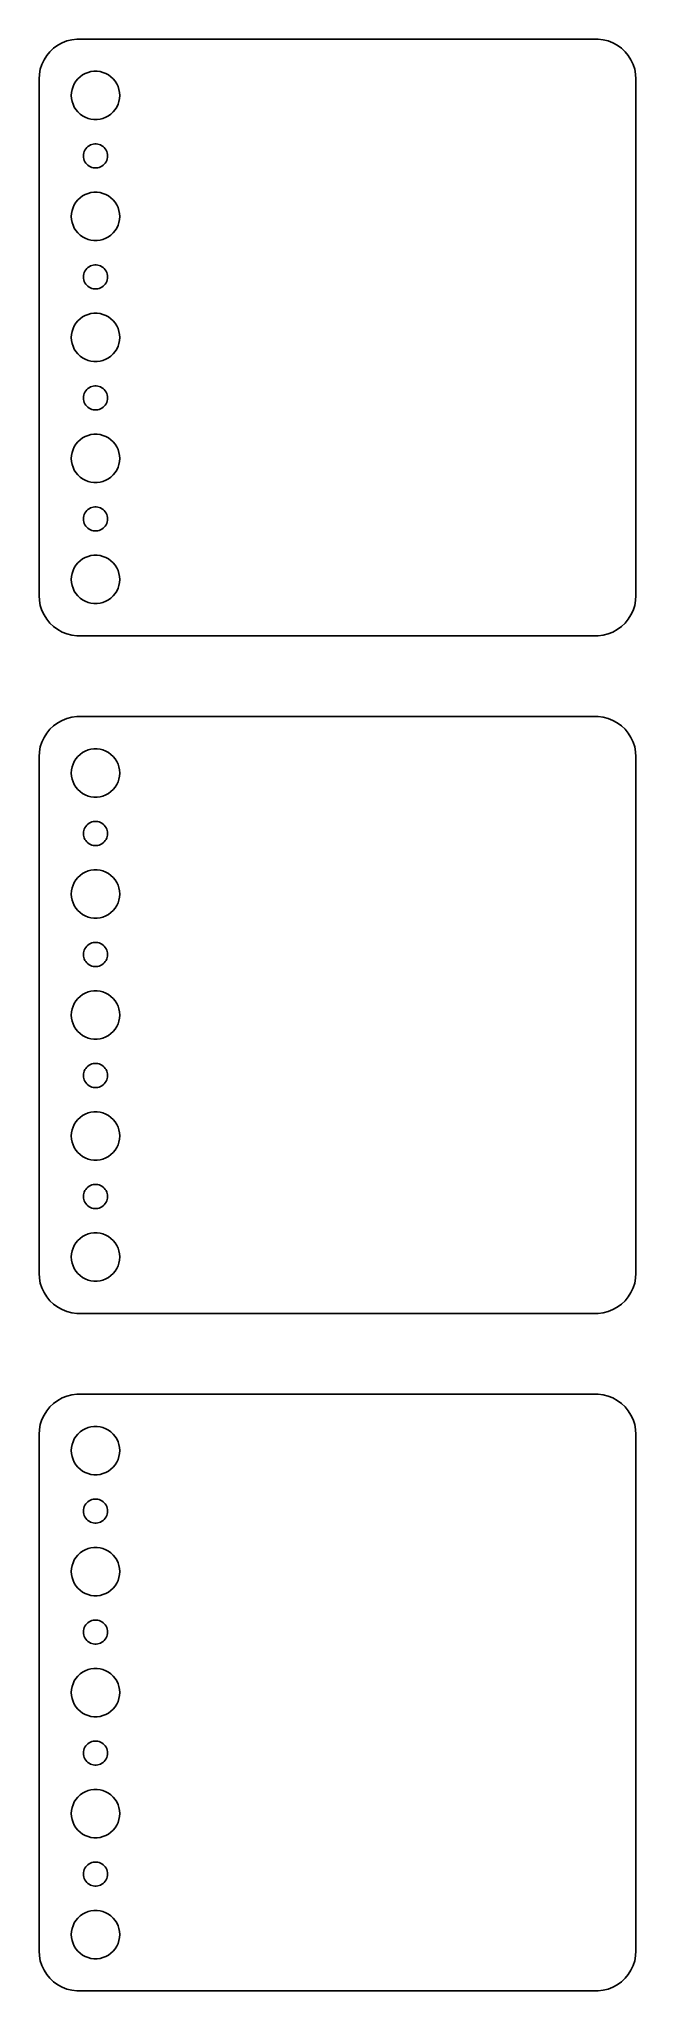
# Model space of a CAD drawing. Header units: metres. Extents: x -37 to 37, y 131 to 373.
import ezdxf

# ---------------------------------------------------------------- set-up
doc = ezdxf.new("R2010")
doc.units = ezdxf.units.M

msp = doc.modelspace()

# ---------------------------------------------------------------- linework, layer by layer
for p, q in [((-33.5451, 372.755), (-34.1289, 372.524)), ((-32.9369, 372.911), (-33.5451, 372.755)), ((-32.3139, 372.99), (-32.9369, 372.911)), ((32.3139, 372.99), (-32.3139, 372.99)), ((32.9369, 372.911), (32.3139, 372.99)), ((33.5451, 372.755), (32.9369, 372.911)), ((34.1289, 372.524), (33.5451, 372.755)), ((-36.3815, 370.409), (-36.6489, 369.841)), ((-36.0451, 370.939), (-36.3815, 370.409)), ((-35.6448, 371.423), (-36.0451, 370.939)), ((-35.1871, 371.853), (-35.6448, 371.423)), ((-34.6791, 372.222), (-35.1871, 371.853)), ((-34.1289, 372.524), (-34.6791, 372.222)), ((34.6791, 372.222), (34.1289, 372.524)), ((35.1871, 371.853), (34.6791, 372.222)), ((35.6448, 371.423), (35.1871, 371.853)), ((36.0451, 370.939), (35.6448, 371.423)), ((36.3815, 370.409), (36.0451, 370.939)), ((36.6489, 369.841), (36.3815, 370.409)), ((-36.9606, 368.627), (-37, 368)), ((-37, 368), (-37, 304)), ((-36.8429, 369.243), (-36.9606, 368.627)), ((-36.6489, 369.841), (-36.8429, 369.243)), ((-32.427, 367.763), (-32.1869, 368.054)), ((-32.1869, 368.054), (-31.9123, 368.312)), ((-31.9123, 368.312), (-31.6075, 368.533)), ((-31.6075, 368.533), (-31.2773, 368.714)), ((-31.2773, 368.714), (-30.927, 368.853)), ((-30.927, 368.853), (-30.5621, 368.947)), ((-30.5621, 368.947), (-30.1884, 368.994)), ((-30.1884, 368.994), (-29.8116, 368.994)), ((-29.8116, 368.994), (-29.4379, 368.947)), ((-29.4379, 368.947), (-29.0729, 368.853)), ((-29.0729, 368.853), (-28.7227, 368.714)), ((-28.7227, 368.714), (-28.3925, 368.533)), ((-28.3925, 368.533), (-28.0877, 368.312)), ((-28.0877, 368.312), (-27.8131, 368.054)), ((-27.8131, 368.054), (-27.5729, 367.763)), ((36.8429, 369.243), (36.6489, 369.841)), ((36.9606, 368.627), (36.8429, 369.243)), ((37, 368), (36.9606, 368.627)), ((37, 304), (37, 368)), ((-33, 366), (-32.9763, 366.376)), ((-32.9763, 365.624), (-33, 366)), ((-32.9763, 366.376), (-32.9057, 366.746)), ((-32.9057, 365.254), (-32.9763, 365.624)), ((-32.9057, 366.746), (-32.7893, 367.104)), ((-32.7893, 367.104), (-32.6289, 367.445)), ((-32.6289, 367.445), (-32.427, 367.763)), ((-27.5729, 367.763), (-27.3711, 367.445)), ((-27.3711, 367.445), (-27.2107, 367.104)), ((-27.2107, 367.104), (-27.0942, 366.746)), ((-27.0942, 366.746), (-27.0237, 366.376)), ((-27.0237, 365.624), (-27.0942, 365.254)), ((-27.0237, 366.376), (-27, 366)), ((-27, 366), (-27.0237, 365.624)), ((-32.7893, 364.896), (-32.9057, 365.254)), ((-32.6289, 364.555), (-32.7893, 364.896)), ((-32.427, 364.237), (-32.6289, 364.555)), ((-32.1869, 363.946), (-32.427, 364.237)), ((-31.9123, 363.688), (-32.1869, 363.946)), ((-31.6075, 363.467), (-31.9123, 363.688)), ((-31.2773, 363.286), (-31.6075, 363.467)), ((-30.927, 363.147), (-31.2773, 363.286)), ((-30.5621, 363.053), (-30.927, 363.147)), ((-30.1884, 363.006), (-30.5621, 363.053)), ((-29.8116, 363.006), (-30.1884, 363.006)), ((-29.4379, 363.053), (-29.8116, 363.006)), ((-29.0729, 363.147), (-29.4379, 363.053)), ((-28.7227, 363.286), (-29.0729, 363.147)), ((-28.3925, 363.467), (-28.7227, 363.286)), ((-28.0877, 363.688), (-28.3925, 363.467)), ((-27.8131, 363.946), (-28.0877, 363.688)), ((-27.5729, 364.237), (-27.8131, 363.946)), ((-27.3711, 364.555), (-27.5729, 364.237)), ((-27.2107, 364.896), (-27.3711, 364.555)), ((-27.0942, 365.254), (-27.2107, 364.896)), ((-31.5, 358.5), (-31.4882, 358.688)), ((-31.4882, 358.312), (-31.5, 358.5)), ((-31.4882, 358.688), (-31.4529, 358.873)), ((-31.4529, 358.127), (-31.4882, 358.312)), ((-31.4529, 358.873), (-31.3947, 359.052)), ((-31.3947, 359.052), (-31.3145, 359.223)), ((-31.3145, 359.223), (-31.2135, 359.382)), ((-31.2135, 359.382), (-31.0934, 359.527)), ((-31.0934, 359.527), (-30.9561, 359.656)), ((-30.9561, 359.656), (-30.8037, 359.766)), ((-30.8037, 359.766), (-30.6387, 359.857)), ((-30.6387, 359.857), (-30.4635, 359.927)), ((-30.4635, 359.927), (-30.2811, 359.973)), ((-30.2811, 359.973), (-30.0942, 359.997)), ((-30.0942, 359.997), (-29.9058, 359.997)), ((-29.9058, 359.997), (-29.7189, 359.973)), ((-29.7189, 359.973), (-29.5365, 359.927)), ((-29.5365, 359.927), (-29.3613, 359.857)), ((-29.3613, 359.857), (-29.1963, 359.766)), ((-29.1963, 359.766), (-29.0439, 359.656)), ((-29.0439, 359.656), (-28.9065, 359.527)), ((-28.9065, 359.527), (-28.7865, 359.382)), ((-28.7865, 359.382), (-28.6855, 359.223)), ((-28.6855, 359.223), (-28.6053, 359.052)), ((-28.6053, 359.052), (-28.5471, 358.873)), ((-28.5471, 358.873), (-28.5118, 358.688)), ((-28.5118, 358.312), (-28.5471, 358.127)), ((-28.5118, 358.688), (-28.5, 358.5)), ((-28.5, 358.5), (-28.5118, 358.312)), ((-31.3947, 357.948), (-31.4529, 358.127)), ((-31.3145, 357.777), (-31.3947, 357.948)), ((-31.2135, 357.618), (-31.3145, 357.777)), ((-31.0934, 357.473), (-31.2135, 357.618)), ((-30.9561, 357.344), (-31.0934, 357.473)), ((-30.8037, 357.234), (-30.9561, 357.344)), ((-30.6387, 357.143), (-30.8037, 357.234)), ((-30.4635, 357.073), (-30.6387, 357.143)), ((-30.2811, 357.027), (-30.4635, 357.073)), ((-30.0942, 357.003), (-30.2811, 357.027)), ((-29.9058, 357.003), (-30.0942, 357.003)), ((-29.7189, 357.027), (-29.9058, 357.003)), ((-29.5365, 357.073), (-29.7189, 357.027)), ((-29.3613, 357.143), (-29.5365, 357.073)), ((-29.1963, 357.234), (-29.3613, 357.143)), ((-29.0439, 357.344), (-29.1963, 357.234)), ((-28.9065, 357.473), (-29.0439, 357.344)), ((-28.7865, 357.618), (-28.9065, 357.473)), ((-28.6855, 357.777), (-28.7865, 357.618)), ((-28.6053, 357.948), (-28.6855, 357.777)), ((-28.5471, 358.127), (-28.6053, 357.948)), ((-32.1869, 353.054), (-31.9123, 353.312)), ((-31.9123, 353.312), (-31.6075, 353.533)), ((-31.6075, 353.533), (-31.2773, 353.714)), ((-31.2773, 353.714), (-30.927, 353.853)), ((-30.927, 353.853), (-30.5621, 353.947)), ((-30.5621, 353.947), (-30.1884, 353.994)), ((-30.1884, 353.994), (-29.8116, 353.994)), ((-29.8116, 353.994), (-29.4379, 353.947)), ((-29.4379, 353.947), (-29.0729, 353.853)), ((-29.0729, 353.853), (-28.7227, 353.714)), ((-28.7227, 353.714), (-28.3925, 353.533)), ((-28.3925, 353.533), (-28.0877, 353.312)), ((-28.0877, 353.312), (-27.8131, 353.054)), ((-33, 351), (-32.9763, 351.376)), ((-32.9763, 350.624), (-33, 351)), ((-32.9763, 351.376), (-32.9057, 351.746)), ((-32.9057, 351.746), (-32.7893, 352.104)), ((-32.7893, 352.104), (-32.6289, 352.445)), ((-32.6289, 352.445), (-32.427, 352.763)), ((-32.427, 352.763), (-32.1869, 353.054)), ((-27.8131, 353.054), (-27.5729, 352.763)), ((-27.5729, 352.763), (-27.3711, 352.445)), ((-27.3711, 352.445), (-27.2107, 352.104)), ((-27.2107, 352.104), (-27.0942, 351.746)), ((-27.0942, 351.746), (-27.0237, 351.376)), ((-27.0237, 351.376), (-27, 351)), ((-27, 351), (-27.0237, 350.624)), ((-32.9057, 350.254), (-32.9763, 350.624)), ((-32.7893, 349.896), (-32.9057, 350.254)), ((-32.6289, 349.555), (-32.7893, 349.896)), ((-32.427, 349.237), (-32.6289, 349.555)), ((-32.1869, 348.946), (-32.427, 349.237)), ((-31.9123, 348.688), (-32.1869, 348.946)), ((-31.6075, 348.467), (-31.9123, 348.688)), ((-31.2773, 348.286), (-31.6075, 348.467)), ((-28.3925, 348.467), (-28.7227, 348.286)), ((-28.0877, 348.688), (-28.3925, 348.467)), ((-27.8131, 348.946), (-28.0877, 348.688)), ((-27.5729, 349.237), (-27.8131, 348.946)), ((-27.3711, 349.555), (-27.5729, 349.237)), ((-27.2107, 349.896), (-27.3711, 349.555)), ((-27.0942, 350.254), (-27.2107, 349.896)), ((-27.0237, 350.624), (-27.0942, 350.254)), ((-30.927, 348.147), (-31.2773, 348.286)), ((-30.5621, 348.053), (-30.927, 348.147)), ((-30.1884, 348.006), (-30.5621, 348.053)), ((-29.8116, 348.006), (-30.1884, 348.006)), ((-29.4379, 348.053), (-29.8116, 348.006)), ((-29.0729, 348.147), (-29.4379, 348.053)), ((-28.7227, 348.286), (-29.0729, 348.147)), ((-31.5, 343.5), (-31.4882, 343.688)), ((-31.4882, 343.688), (-31.4529, 343.873)), ((-31.4529, 343.873), (-31.3947, 344.052)), ((-31.3947, 344.052), (-31.3145, 344.223)), ((-31.3145, 344.223), (-31.2135, 344.382)), ((-31.2135, 344.382), (-31.0934, 344.527)), ((-31.0934, 344.527), (-30.9561, 344.656)), ((-30.9561, 344.656), (-30.8037, 344.766)), ((-30.8037, 344.766), (-30.6387, 344.857)), ((-30.6387, 344.857), (-30.4635, 344.927)), ((-30.4635, 344.927), (-30.2811, 344.973)), ((-30.2811, 344.973), (-30.0942, 344.997)), ((-30.0942, 344.997), (-29.9058, 344.997)), ((-29.9058, 344.997), (-29.7189, 344.973)), ((-29.7189, 344.973), (-29.5365, 344.927)), ((-29.5365, 344.927), (-29.3613, 344.857)), ((-29.3613, 344.857), (-29.1963, 344.766)), ((-29.1963, 344.766), (-29.0439, 344.656)), ((-29.0439, 344.656), (-28.9065, 344.527)), ((-28.9065, 344.527), (-28.7865, 344.382)), ((-28.7865, 344.382), (-28.6855, 344.223)), ((-28.6855, 344.223), (-28.6053, 344.052)), ((-28.6053, 344.052), (-28.5471, 343.873)), ((-28.5471, 343.873), (-28.5118, 343.688)), ((-28.5118, 343.688), (-28.5, 343.5)), ((-31.4882, 343.312), (-31.5, 343.5)), ((-31.4529, 343.127), (-31.4882, 343.312)), ((-31.3947, 342.948), (-31.4529, 343.127)), ((-31.3145, 342.777), (-31.3947, 342.948)), ((-31.2135, 342.618), (-31.3145, 342.777)), ((-31.0934, 342.473), (-31.2135, 342.618)), ((-30.9561, 342.344), (-31.0934, 342.473)), ((-30.8037, 342.234), (-30.9561, 342.344)), ((-30.6387, 342.143), (-30.8037, 342.234)), ((-30.4635, 342.073), (-30.6387, 342.143)), ((-30.2811, 342.027), (-30.4635, 342.073)), ((-30.0942, 342.003), (-30.2811, 342.027)), ((-29.9058, 342.003), (-30.0942, 342.003)), ((-29.7189, 342.027), (-29.9058, 342.003)), ((-29.5365, 342.073), (-29.7189, 342.027)), ((-29.3613, 342.143), (-29.5365, 342.073)), ((-29.1963, 342.234), (-29.3613, 342.143)), ((-29.0439, 342.344), (-29.1963, 342.234)), ((-28.9065, 342.473), (-29.0439, 342.344)), ((-28.7865, 342.618), (-28.9065, 342.473)), ((-28.6855, 342.777), (-28.7865, 342.618)), ((-28.6053, 342.948), (-28.6855, 342.777)), ((-28.5471, 343.127), (-28.6053, 342.948)), ((-28.5118, 343.312), (-28.5471, 343.127)), ((-28.5, 343.5), (-28.5118, 343.312)), ((-31.2773, 338.714), (-30.927, 338.853)), ((-30.927, 338.853), (-30.5621, 338.947)), ((-30.5621, 338.947), (-30.1884, 338.994)), ((-30.1884, 338.994), (-29.8116, 338.994)), ((-29.8116, 338.994), (-29.4379, 338.947)), ((-29.4379, 338.947), (-29.0729, 338.853)), ((-29.0729, 338.853), (-28.7227, 338.714)), ((-33, 336), (-32.9763, 336.376)), ((-32.9763, 336.376), (-32.9057, 336.746)), ((-32.9057, 336.746), (-32.7893, 337.104)), ((-32.7893, 337.104), (-32.6289, 337.445)), ((-32.6289, 337.445), (-32.427, 337.763)), ((-32.427, 337.763), (-32.1869, 338.054)), ((-32.1869, 338.054), (-31.9123, 338.312)), ((-31.9123, 338.312), (-31.6075, 338.533)), ((-31.6075, 338.533), (-31.2773, 338.714)), ((-28.7227, 338.714), (-28.3925, 338.533)), ((-28.3925, 338.533), (-28.0877, 338.312)), ((-28.0877, 338.312), (-27.8131, 338.054)), ((-27.8131, 338.054), (-27.5729, 337.763)), ((-27.5729, 337.763), (-27.3711, 337.445)), ((-27.3711, 337.445), (-27.2107, 337.104)), ((-27.2107, 337.104), (-27.0942, 336.746)), ((-27.0942, 336.746), (-27.0237, 336.376)), ((-27.0237, 336.376), (-27, 336)), ((-32.9763, 335.624), (-33, 336)), ((-32.9057, 335.254), (-32.9763, 335.624)), ((-32.7893, 334.896), (-32.9057, 335.254)), ((-32.6289, 334.555), (-32.7893, 334.896)), ((-32.427, 334.237), (-32.6289, 334.555)), ((-32.1869, 333.946), (-32.427, 334.237)), ((-31.9123, 333.688), (-32.1869, 333.946)), ((-27.8131, 333.946), (-28.0877, 333.688)), ((-27.5729, 334.237), (-27.8131, 333.946)), ((-27.3711, 334.555), (-27.5729, 334.237)), ((-27.2107, 334.896), (-27.3711, 334.555)), ((-27.0942, 335.254), (-27.2107, 334.896)), ((-27.0237, 335.624), (-27.0942, 335.254)), ((-27, 336), (-27.0237, 335.624)), ((-31.6075, 333.467), (-31.9123, 333.688)), ((-31.2773, 333.286), (-31.6075, 333.467)), ((-30.927, 333.147), (-31.2773, 333.286)), ((-30.5621, 333.053), (-30.927, 333.147)), ((-30.1884, 333.006), (-30.5621, 333.053)), ((-29.8116, 333.006), (-30.1884, 333.006)), ((-29.4379, 333.053), (-29.8116, 333.006)), ((-29.0729, 333.147), (-29.4379, 333.053)), ((-28.7227, 333.286), (-29.0729, 333.147)), ((-28.3925, 333.467), (-28.7227, 333.286)), ((-28.0877, 333.688), (-28.3925, 333.467)), ((-31.3947, 329.052), (-31.3145, 329.223)), ((-31.3145, 329.223), (-31.2135, 329.382)), ((-31.2135, 329.382), (-31.0934, 329.527)), ((-31.0934, 329.527), (-30.9561, 329.656)), ((-30.9561, 329.656), (-30.8037, 329.766)), ((-30.8037, 329.766), (-30.6387, 329.857)), ((-30.6387, 329.857), (-30.4635, 329.927)), ((-30.4635, 329.927), (-30.2811, 329.973)), ((-30.2811, 329.973), (-30.0942, 329.997)), ((-30.0942, 329.997), (-29.9058, 329.997)), ((-29.9058, 329.997), (-29.7189, 329.973)), ((-29.7189, 329.973), (-29.5365, 329.927)), ((-29.5365, 329.927), (-29.3613, 329.857)), ((-29.3613, 329.857), (-29.1963, 329.766)), ((-29.1963, 329.766), (-29.0439, 329.656)), ((-29.0439, 329.656), (-28.9065, 329.527)), ((-28.9065, 329.527), (-28.7865, 329.382)), ((-28.7865, 329.382), (-28.6855, 329.223)), ((-28.6855, 329.223), (-28.6053, 329.052)), ((-31.5, 328.5), (-31.4882, 328.688)), ((-31.4882, 328.312), (-31.5, 328.5)), ((-31.4882, 328.688), (-31.4529, 328.873)), ((-31.4529, 328.127), (-31.4882, 328.312)), ((-31.4529, 328.873), (-31.3947, 329.052)), ((-31.3947, 327.948), (-31.4529, 328.127)), ((-31.3145, 327.777), (-31.3947, 327.948)), ((-31.2135, 327.618), (-31.3145, 327.777)), ((-31.0934, 327.473), (-31.2135, 327.618)), ((-30.9561, 327.344), (-31.0934, 327.473)), ((-30.8037, 327.234), (-30.9561, 327.344)), ((-30.6387, 327.143), (-30.8037, 327.234)), ((-30.4635, 327.073), (-30.6387, 327.143)), ((-30.2811, 327.027), (-30.4635, 327.073)), ((-30.0942, 327.003), (-30.2811, 327.027)), ((-29.9058, 327.003), (-30.0942, 327.003)), ((-29.7189, 327.027), (-29.9058, 327.003)), ((-29.5365, 327.073), (-29.7189, 327.027)), ((-29.3613, 327.143), (-29.5365, 327.073)), ((-29.1963, 327.234), (-29.3613, 327.143)), ((-29.0439, 327.344), (-29.1963, 327.234)), ((-28.9065, 327.473), (-29.0439, 327.344)), ((-28.7865, 327.618), (-28.9065, 327.473)), ((-28.6855, 327.777), (-28.7865, 327.618)), ((-28.6053, 327.948), (-28.6855, 327.777)), ((-28.6053, 329.052), (-28.5471, 328.873)), ((-28.5471, 328.127), (-28.6053, 327.948)), ((-28.5471, 328.873), (-28.5118, 328.688)), ((-28.5118, 328.312), (-28.5471, 328.127)), ((-28.5118, 328.688), (-28.5, 328.5)), ((-28.5, 328.5), (-28.5118, 328.312)), ((-32.9057, 321.746), (-32.7893, 322.104)), ((-32.7893, 322.104), (-32.6289, 322.445)), ((-32.6289, 322.445), (-32.427, 322.763)), ((-32.427, 322.763), (-32.1869, 323.054)), ((-32.1869, 323.054), (-31.9123, 323.312)), ((-31.9123, 323.312), (-31.6075, 323.533)), ((-31.6075, 323.533), (-31.2773, 323.714)), ((-31.2773, 323.714), (-30.927, 323.853)), ((-30.927, 323.853), (-30.5621, 323.947)), ((-30.5621, 323.947), (-30.1884, 323.994)), ((-30.1884, 323.994), (-29.8116, 323.994)), ((-29.8116, 323.994), (-29.4379, 323.947)), ((-29.4379, 323.947), (-29.0729, 323.853)), ((-29.0729, 323.853), (-28.7227, 323.714)), ((-28.7227, 323.714), (-28.3925, 323.533)), ((-28.3925, 323.533), (-28.0877, 323.312)), ((-28.0877, 323.312), (-27.8131, 323.054)), ((-27.8131, 323.054), (-27.5729, 322.763)), ((-27.5729, 322.763), (-27.3711, 322.445)), ((-27.3711, 322.445), (-27.2107, 322.104)), ((-27.2107, 322.104), (-27.0942, 321.746)), ((-33, 321), (-32.9763, 321.376)), ((-32.9763, 320.624), (-33, 321)), ((-32.9763, 321.376), (-32.9057, 321.746)), ((-32.9057, 320.254), (-32.9763, 320.624)), ((-32.7893, 319.896), (-32.9057, 320.254)), ((-32.6289, 319.555), (-32.7893, 319.896)), ((-32.427, 319.237), (-32.6289, 319.555)), ((-27.3711, 319.555), (-27.5729, 319.237)), ((-27.2107, 319.896), (-27.3711, 319.555)), ((-27.0942, 320.254), (-27.2107, 319.896)), ((-27.0942, 321.746), (-27.0237, 321.376)), ((-27.0237, 320.624), (-27.0942, 320.254)), ((-27.0237, 321.376), (-27, 321)), ((-27, 321), (-27.0237, 320.624)), ((-32.1869, 318.946), (-32.427, 319.237)), ((-31.9123, 318.688), (-32.1869, 318.946)), ((-31.6075, 318.467), (-31.9123, 318.688)), ((-31.2773, 318.286), (-31.6075, 318.467)), ((-30.927, 318.147), (-31.2773, 318.286)), ((-30.5621, 318.053), (-30.927, 318.147)), ((-30.1884, 318.006), (-30.5621, 318.053)), ((-29.8116, 318.006), (-30.1884, 318.006)), ((-29.4379, 318.053), (-29.8116, 318.006)), ((-29.0729, 318.147), (-29.4379, 318.053)), ((-28.7227, 318.286), (-29.0729, 318.147)), ((-28.3925, 318.467), (-28.7227, 318.286)), ((-28.0877, 318.688), (-28.3925, 318.467)), ((-27.8131, 318.946), (-28.0877, 318.688)), ((-27.5729, 319.237), (-27.8131, 318.946)), ((-31.0934, 314.527), (-30.9561, 314.656)), ((-30.9561, 314.656), (-30.8037, 314.766)), ((-30.8037, 314.766), (-30.6387, 314.857)), ((-30.6387, 314.857), (-30.4635, 314.927)), ((-30.4635, 314.927), (-30.2811, 314.973)), ((-30.2811, 314.973), (-30.0942, 314.997)), ((-30.0942, 314.997), (-29.9058, 314.997)), ((-29.9058, 314.997), (-29.7189, 314.973)), ((-29.7189, 314.973), (-29.5365, 314.927)), ((-29.5365, 314.927), (-29.3613, 314.857)), ((-29.3613, 314.857), (-29.1963, 314.766)), ((-29.1963, 314.766), (-29.0439, 314.656)), ((-29.0439, 314.656), (-28.9065, 314.527)), ((-31.5, 313.5), (-31.4882, 313.688)), ((-31.4882, 313.312), (-31.5, 313.5)), ((-31.4882, 313.688), (-31.4529, 313.873)), ((-31.4529, 313.127), (-31.4882, 313.312)), ((-31.4529, 313.873), (-31.3947, 314.052)), ((-31.3947, 312.948), (-31.4529, 313.127)), ((-31.3947, 314.052), (-31.3145, 314.223)), ((-31.3145, 312.777), (-31.3947, 312.948)), ((-31.3145, 314.223), (-31.2135, 314.382)), ((-31.2135, 312.618), (-31.3145, 312.777)), ((-31.2135, 314.382), (-31.0934, 314.527)), ((-31.0934, 312.473), (-31.2135, 312.618)), ((-30.9561, 312.344), (-31.0934, 312.473)), ((-30.8037, 312.234), (-30.9561, 312.344)), ((-30.6387, 312.143), (-30.8037, 312.234)), ((-29.1963, 312.234), (-29.3613, 312.143)), ((-29.0439, 312.344), (-29.1963, 312.234)), ((-28.9065, 312.473), (-29.0439, 312.344)), ((-28.9065, 314.527), (-28.7865, 314.382)), ((-28.7865, 312.618), (-28.9065, 312.473)), ((-28.7865, 314.382), (-28.6855, 314.223)), ((-28.6855, 312.777), (-28.7865, 312.618)), ((-28.6855, 314.223), (-28.6053, 314.052)), ((-28.6053, 312.948), (-28.6855, 312.777)), ((-28.6053, 314.052), (-28.5471, 313.873)), ((-28.5471, 313.127), (-28.6053, 312.948)), ((-28.5471, 313.873), (-28.5118, 313.688)), ((-28.5118, 313.312), (-28.5471, 313.127)), ((-28.5118, 313.688), (-28.5, 313.5)), ((-28.5, 313.5), (-28.5118, 313.312)), ((-30.4635, 312.073), (-30.6387, 312.143)), ((-30.2811, 312.027), (-30.4635, 312.073)), ((-30.0942, 312.003), (-30.2811, 312.027)), ((-29.9058, 312.003), (-30.0942, 312.003)), ((-29.7189, 312.027), (-29.9058, 312.003)), ((-29.5365, 312.073), (-29.7189, 312.027)), ((-29.3613, 312.143), (-29.5365, 312.073)), ((-32.7893, 307.104), (-32.6289, 307.445)), ((-32.6289, 307.445), (-32.427, 307.763)), ((-32.427, 307.763), (-32.1869, 308.054)), ((-32.1869, 308.054), (-31.9123, 308.312)), ((-31.9123, 308.312), (-31.6075, 308.533)), ((-31.6075, 308.533), (-31.2773, 308.714)), ((-31.2773, 308.714), (-30.927, 308.853)), ((-30.927, 308.853), (-30.5621, 308.947)), ((-30.5621, 308.947), (-30.1884, 308.994)), ((-30.1884, 308.994), (-29.8116, 308.994)), ((-29.8116, 308.994), (-29.4379, 308.947)), ((-29.4379, 308.947), (-29.0729, 308.853)), ((-29.0729, 308.853), (-28.7227, 308.714)), ((-28.7227, 308.714), (-28.3925, 308.533)), ((-28.3925, 308.533), (-28.0877, 308.312)), ((-28.0877, 308.312), (-27.8131, 308.054)), ((-27.8131, 308.054), (-27.5729, 307.763)), ((-27.5729, 307.763), (-27.3711, 307.445)), ((-27.3711, 307.445), (-27.2107, 307.104)), ((-33, 306), (-32.9763, 306.376)), ((-32.9763, 305.624), (-33, 306)), ((-32.9763, 306.376), (-32.9057, 306.746)), ((-32.9057, 305.254), (-32.9763, 305.624)), ((-32.9057, 306.746), (-32.7893, 307.104)), ((-32.7893, 304.896), (-32.9057, 305.254)), ((-32.6289, 304.555), (-32.7893, 304.896)), ((-27.2107, 304.896), (-27.3711, 304.555)), ((-27.2107, 307.104), (-27.0942, 306.746)), ((-27.0942, 305.254), (-27.2107, 304.896)), ((-27.0942, 306.746), (-27.0237, 306.376)), ((-27.0237, 305.624), (-27.0942, 305.254)), ((-27.0237, 306.376), (-27, 306)), ((-27, 306), (-27.0237, 305.624)), ((-37, 304), (-36.9606, 303.373)), ((-36.9606, 303.373), (-36.8429, 302.757)), ((-36.8429, 302.757), (-36.6489, 302.159)), ((-32.427, 304.237), (-32.6289, 304.555)), ((-32.1869, 303.946), (-32.427, 304.237)), ((-31.9123, 303.688), (-32.1869, 303.946)), ((-31.6075, 303.467), (-31.9123, 303.688)), ((-31.2773, 303.286), (-31.6075, 303.467)), ((-30.927, 303.147), (-31.2773, 303.286)), ((-30.5621, 303.053), (-30.927, 303.147)), ((-30.1884, 303.006), (-30.5621, 303.053)), ((-29.8116, 303.006), (-30.1884, 303.006)), ((-29.4379, 303.053), (-29.8116, 303.006)), ((-29.0729, 303.147), (-29.4379, 303.053)), ((-28.7227, 303.286), (-29.0729, 303.147)), ((-28.3925, 303.467), (-28.7227, 303.286)), ((-28.0877, 303.688), (-28.3925, 303.467)), ((-27.8131, 303.946), (-28.0877, 303.688)), ((-27.5729, 304.237), (-27.8131, 303.946)), ((-27.3711, 304.555), (-27.5729, 304.237)), ((36.6489, 302.159), (36.8429, 302.757)), ((36.8429, 302.757), (36.9606, 303.373)), ((36.9606, 303.373), (37, 304)), ((-36.6489, 302.159), (-36.3815, 301.591)), ((-36.3815, 301.591), (-36.0451, 301.061)), ((-36.0451, 301.061), (-35.6448, 300.577)), ((-35.6448, 300.577), (-35.1871, 300.147)), ((-35.1871, 300.147), (-34.6791, 299.778)), ((34.6791, 299.778), (35.1871, 300.147)), ((35.1871, 300.147), (35.6448, 300.577)), ((35.6448, 300.577), (36.0451, 301.061)), ((36.0451, 301.061), (36.3815, 301.591)), ((36.3815, 301.591), (36.6489, 302.159)), ((-34.6791, 299.778), (-34.1289, 299.476)), ((-34.1289, 299.476), (-33.5451, 299.245)), ((-33.5451, 299.245), (-32.9369, 299.089)), ((-32.9369, 299.089), (-32.3139, 299.01)), ((-32.3139, 299.01), (32.3139, 299.01)), ((32.3139, 299.01), (32.9369, 299.089)), ((32.9369, 299.089), (33.5451, 299.245)), ((33.5451, 299.245), (34.1289, 299.476)), ((34.1289, 299.476), (34.6791, 299.778)), ((-34.6791, 288.222), (-35.1871, 287.853)), ((-34.1289, 288.524), (-34.6791, 288.222)), ((-33.5451, 288.755), (-34.1289, 288.524)), ((-32.9369, 288.911), (-33.5451, 288.755)), ((-32.3139, 288.99), (-32.9369, 288.911)), ((32.3139, 288.99), (-32.3139, 288.99)), ((32.9369, 288.911), (32.3139, 288.99)), ((33.5451, 288.755), (32.9369, 288.911)), ((34.1289, 288.524), (33.5451, 288.755)), ((34.6791, 288.222), (34.1289, 288.524)), ((35.1871, 287.853), (34.6791, 288.222)), ((-36.6489, 285.841), (-36.8429, 285.243)), ((-36.3815, 286.409), (-36.6489, 285.841)), ((-36.0451, 286.939), (-36.3815, 286.409)), ((-35.6448, 287.423), (-36.0451, 286.939)), ((-35.1871, 287.853), (-35.6448, 287.423)), ((35.6448, 287.423), (35.1871, 287.853)), ((36.0451, 286.939), (35.6448, 287.423)), ((36.3815, 286.409), (36.0451, 286.939)), ((36.6489, 285.841), (36.3815, 286.409)), ((36.8429, 285.243), (36.6489, 285.841)), ((-36.9606, 284.627), (-37, 284)), ((-37, 284), (-37, 220)), ((-36.8429, 285.243), (-36.9606, 284.627)), ((-32.7893, 283.104), (-32.6289, 283.445)), ((-32.6289, 283.445), (-32.427, 283.763)), ((-32.427, 283.763), (-32.1869, 284.054)), ((-32.1869, 284.054), (-31.9123, 284.312)), ((-31.9123, 284.312), (-31.6075, 284.533)), ((-31.6075, 284.533), (-31.2773, 284.714)), ((-31.2773, 284.714), (-30.927, 284.853)), ((-30.927, 284.853), (-30.5621, 284.947)), ((-30.5621, 284.947), (-30.1884, 284.994)), ((-30.1884, 284.994), (-29.8116, 284.994)), ((-29.8116, 284.994), (-29.4379, 284.947)), ((-29.4379, 284.947), (-29.0729, 284.853)), ((-29.0729, 284.853), (-28.7227, 284.714)), ((-28.7227, 284.714), (-28.3925, 284.533)), ((-28.3925, 284.533), (-28.0877, 284.312)), ((-28.0877, 284.312), (-27.8131, 284.054)), ((-27.8131, 284.054), (-27.5729, 283.763)), ((-27.5729, 283.763), (-27.3711, 283.445)), ((-27.3711, 283.445), (-27.2107, 283.104)), ((36.9606, 284.627), (36.8429, 285.243)), ((37, 284), (36.9606, 284.627)), ((37, 220), (37, 284)), ((-33, 282), (-32.9763, 282.376)), ((-32.9763, 281.624), (-33, 282)), ((-32.9763, 282.376), (-32.9057, 282.746)), ((-32.9057, 281.254), (-32.9763, 281.624)), ((-32.9057, 282.746), (-32.7893, 283.104)), ((-32.7893, 280.896), (-32.9057, 281.254)), ((-32.6289, 280.555), (-32.7893, 280.896)), ((-27.2107, 280.896), (-27.3711, 280.555)), ((-27.2107, 283.104), (-27.0942, 282.746)), ((-27.0942, 281.254), (-27.2107, 280.896)), ((-27.0942, 282.746), (-27.0237, 282.376)), ((-27.0237, 281.624), (-27.0942, 281.254)), ((-27.0237, 282.376), (-27, 282)), ((-27, 282), (-27.0237, 281.624)), ((-32.427, 280.237), (-32.6289, 280.555)), ((-32.1869, 279.946), (-32.427, 280.237)), ((-31.9123, 279.688), (-32.1869, 279.946)), ((-31.6075, 279.467), (-31.9123, 279.688)), ((-31.2773, 279.286), (-31.6075, 279.467)), ((-30.927, 279.147), (-31.2773, 279.286)), ((-30.5621, 279.053), (-30.927, 279.147)), ((-30.1884, 279.006), (-30.5621, 279.053)), ((-29.8116, 279.006), (-30.1884, 279.006)), ((-29.4379, 279.053), (-29.8116, 279.006)), ((-29.0729, 279.147), (-29.4379, 279.053)), ((-28.7227, 279.286), (-29.0729, 279.147)), ((-28.3925, 279.467), (-28.7227, 279.286)), ((-28.0877, 279.688), (-28.3925, 279.467)), ((-27.8131, 279.946), (-28.0877, 279.688)), ((-27.5729, 280.237), (-27.8131, 279.946)), ((-27.3711, 280.555), (-27.5729, 280.237)), ((-30.6387, 275.857), (-30.4635, 275.927)), ((-30.4635, 275.927), (-30.2811, 275.973)), ((-30.2811, 275.973), (-30.0942, 275.997)), ((-30.0942, 275.997), (-29.9058, 275.997)), ((-29.9058, 275.997), (-29.7189, 275.973)), ((-29.7189, 275.973), (-29.5365, 275.927)), ((-29.5365, 275.927), (-29.3613, 275.857)), ((-31.5, 274.5), (-31.4882, 274.688)), ((-31.4882, 274.312), (-31.5, 274.5)), ((-31.4882, 274.688), (-31.4529, 274.873)), ((-31.4529, 274.127), (-31.4882, 274.312)), ((-31.4529, 274.873), (-31.3947, 275.052)), ((-31.3947, 273.948), (-31.4529, 274.127)), ((-31.3947, 275.052), (-31.3145, 275.223)), ((-31.3145, 273.777), (-31.3947, 273.948)), ((-31.3145, 275.223), (-31.2135, 275.382)), ((-31.2135, 273.618), (-31.3145, 273.777)), ((-31.2135, 275.382), (-31.0934, 275.527)), ((-31.0934, 273.473), (-31.2135, 273.618)), ((-31.0934, 275.527), (-30.9561, 275.656)), ((-30.9561, 273.344), (-31.0934, 273.473)), ((-30.9561, 275.656), (-30.8037, 275.766)), ((-30.8037, 275.766), (-30.6387, 275.857)), ((-29.3613, 275.857), (-29.1963, 275.766)), ((-29.1963, 275.766), (-29.0439, 275.656)), ((-29.0439, 275.656), (-28.9065, 275.527)), ((-28.9065, 273.473), (-29.0439, 273.344)), ((-28.9065, 275.527), (-28.7865, 275.382)), ((-28.7865, 273.618), (-28.9065, 273.473)), ((-28.7865, 275.382), (-28.6855, 275.223)), ((-28.6855, 273.777), (-28.7865, 273.618)), ((-28.6855, 275.223), (-28.6053, 275.052)), ((-28.6053, 273.948), (-28.6855, 273.777)), ((-28.6053, 275.052), (-28.5471, 274.873)), ((-28.5471, 274.127), (-28.6053, 273.948)), ((-28.5471, 274.873), (-28.5118, 274.688)), ((-28.5118, 274.312), (-28.5471, 274.127)), ((-28.5118, 274.688), (-28.5, 274.5)), ((-28.5, 274.5), (-28.5118, 274.312)), ((-30.8037, 273.234), (-30.9561, 273.344)), ((-30.6387, 273.143), (-30.8037, 273.234)), ((-30.4635, 273.073), (-30.6387, 273.143)), ((-30.2811, 273.027), (-30.4635, 273.073)), ((-30.0942, 273.003), (-30.2811, 273.027)), ((-29.9058, 273.003), (-30.0942, 273.003)), ((-29.7189, 273.027), (-29.9058, 273.003)), ((-29.5365, 273.073), (-29.7189, 273.027)), ((-29.3613, 273.143), (-29.5365, 273.073)), ((-29.1963, 273.234), (-29.3613, 273.143)), ((-29.0439, 273.344), (-29.1963, 273.234)), ((-32.6289, 268.445), (-32.427, 268.763)), ((-32.427, 268.763), (-32.1869, 269.054)), ((-32.1869, 269.054), (-31.9123, 269.312)), ((-31.9123, 269.312), (-31.6075, 269.533)), ((-31.6075, 269.533), (-31.2773, 269.714)), ((-31.2773, 269.714), (-30.927, 269.853)), ((-30.927, 269.853), (-30.5621, 269.947)), ((-30.5621, 269.947), (-30.1884, 269.994)), ((-30.1884, 269.994), (-29.8116, 269.994)), ((-29.8116, 269.994), (-29.4379, 269.947)), ((-29.4379, 269.947), (-29.0729, 269.853)), ((-29.0729, 269.853), (-28.7227, 269.714)), ((-28.7227, 269.714), (-28.3925, 269.533)), ((-28.3925, 269.533), (-28.0877, 269.312)), ((-28.0877, 269.312), (-27.8131, 269.054)), ((-27.8131, 269.054), (-27.5729, 268.763)), ((-27.5729, 268.763), (-27.3711, 268.445)), ((-33, 267), (-32.9763, 267.376)), ((-32.9763, 266.624), (-33, 267)), ((-32.9763, 267.376), (-32.9057, 267.746)), ((-32.9057, 266.254), (-32.9763, 266.624)), ((-32.9057, 267.746), (-32.7893, 268.104)), ((-32.7893, 265.896), (-32.9057, 266.254)), ((-32.7893, 268.104), (-32.6289, 268.445)), ((-27.3711, 268.445), (-27.2107, 268.104)), ((-27.2107, 268.104), (-27.0942, 267.746)), ((-27.0942, 266.254), (-27.2107, 265.896)), ((-27.0942, 267.746), (-27.0237, 267.376)), ((-27.0237, 266.624), (-27.0942, 266.254)), ((-27.0237, 267.376), (-27, 267)), ((-27, 267), (-27.0237, 266.624)), ((-32.6289, 265.555), (-32.7893, 265.896)), ((-32.427, 265.237), (-32.6289, 265.555)), ((-32.1869, 264.946), (-32.427, 265.237)), ((-31.9123, 264.688), (-32.1869, 264.946)), ((-31.6075, 264.467), (-31.9123, 264.688)), ((-31.2773, 264.286), (-31.6075, 264.467)), ((-30.927, 264.147), (-31.2773, 264.286)), ((-30.5621, 264.053), (-30.927, 264.147)), ((-30.1884, 264.006), (-30.5621, 264.053)), ((-29.8116, 264.006), (-30.1884, 264.006)), ((-29.4379, 264.053), (-29.8116, 264.006)), ((-29.0729, 264.147), (-29.4379, 264.053)), ((-28.7227, 264.286), (-29.0729, 264.147)), ((-28.3925, 264.467), (-28.7227, 264.286)), ((-28.0877, 264.688), (-28.3925, 264.467)), ((-27.8131, 264.946), (-28.0877, 264.688)), ((-27.5729, 265.237), (-27.8131, 264.946)), ((-27.3711, 265.555), (-27.5729, 265.237)), ((-27.2107, 265.896), (-27.3711, 265.555)), ((-31.5, 259.5), (-31.4882, 259.688)), ((-31.4882, 259.312), (-31.5, 259.5)), ((-31.4882, 259.688), (-31.4529, 259.873)), ((-31.4529, 259.127), (-31.4882, 259.312)), ((-31.4529, 259.873), (-31.3947, 260.052)), ((-31.3947, 258.948), (-31.4529, 259.127)), ((-31.3947, 260.052), (-31.3145, 260.223)), ((-31.3145, 258.777), (-31.3947, 258.948)), ((-31.3145, 260.223), (-31.2135, 260.382)), ((-31.2135, 260.382), (-31.0934, 260.527)), ((-31.0934, 260.527), (-30.9561, 260.656)), ((-30.9561, 260.656), (-30.8037, 260.766)), ((-30.8037, 260.766), (-30.6387, 260.857)), ((-30.6387, 260.857), (-30.4635, 260.927)), ((-30.4635, 260.927), (-30.2811, 260.973)), ((-30.2811, 260.973), (-30.0942, 260.997)), ((-30.0942, 260.997), (-29.9058, 260.997)), ((-29.9058, 260.997), (-29.7189, 260.973)), ((-29.7189, 260.973), (-29.5365, 260.927)), ((-29.5365, 260.927), (-29.3613, 260.857)), ((-29.3613, 260.857), (-29.1963, 260.766)), ((-29.1963, 260.766), (-29.0439, 260.656)), ((-29.0439, 260.656), (-28.9065, 260.527)), ((-28.9065, 260.527), (-28.7865, 260.382)), ((-28.7865, 260.382), (-28.6855, 260.223)), ((-28.6855, 260.223), (-28.6053, 260.052)), ((-28.6053, 258.948), (-28.6855, 258.777)), ((-28.6053, 260.052), (-28.5471, 259.873)), ((-28.5471, 259.127), (-28.6053, 258.948)), ((-28.5471, 259.873), (-28.5118, 259.688)), ((-28.5118, 259.312), (-28.5471, 259.127)), ((-28.5118, 259.688), (-28.5, 259.5)), ((-28.5, 259.5), (-28.5118, 259.312)), ((-31.2135, 258.618), (-31.3145, 258.777)), ((-31.0934, 258.473), (-31.2135, 258.618)), ((-30.9561, 258.344), (-31.0934, 258.473)), ((-30.8037, 258.234), (-30.9561, 258.344)), ((-30.6387, 258.143), (-30.8037, 258.234)), ((-30.4635, 258.073), (-30.6387, 258.143)), ((-30.2811, 258.027), (-30.4635, 258.073)), ((-30.0942, 258.003), (-30.2811, 258.027)), ((-29.9058, 258.003), (-30.0942, 258.003)), ((-29.7189, 258.027), (-29.9058, 258.003)), ((-29.5365, 258.073), (-29.7189, 258.027)), ((-29.3613, 258.143), (-29.5365, 258.073)), ((-29.1963, 258.234), (-29.3613, 258.143)), ((-29.0439, 258.344), (-29.1963, 258.234)), ((-28.9065, 258.473), (-29.0439, 258.344)), ((-28.7865, 258.618), (-28.9065, 258.473)), ((-28.6855, 258.777), (-28.7865, 258.618)), ((-32.1869, 254.054), (-31.9123, 254.312)), ((-31.9123, 254.312), (-31.6075, 254.533)), ((-31.6075, 254.533), (-31.2773, 254.714)), ((-31.2773, 254.714), (-30.927, 254.853)), ((-30.927, 254.853), (-30.5621, 254.947)), ((-30.5621, 254.947), (-30.1884, 254.994)), ((-30.1884, 254.994), (-29.8116, 254.994)), ((-29.8116, 254.994), (-29.4379, 254.947)), ((-29.4379, 254.947), (-29.0729, 254.853)), ((-29.0729, 254.853), (-28.7227, 254.714)), ((-28.7227, 254.714), (-28.3925, 254.533)), ((-28.3925, 254.533), (-28.0877, 254.312)), ((-28.0877, 254.312), (-27.8131, 254.054)), ((-33, 252), (-32.9763, 252.376)), ((-32.9763, 251.624), (-33, 252)), ((-32.9763, 252.376), (-32.9057, 252.746)), ((-32.9057, 252.746), (-32.7893, 253.104)), ((-32.7893, 253.104), (-32.6289, 253.445)), ((-32.6289, 253.445), (-32.427, 253.763)), ((-32.427, 253.763), (-32.1869, 254.054)), ((-27.8131, 254.054), (-27.5729, 253.763)), ((-27.5729, 253.763), (-27.3711, 253.445)), ((-27.3711, 253.445), (-27.2107, 253.104)), ((-27.2107, 253.104), (-27.0942, 252.746)), ((-27.0942, 252.746), (-27.0237, 252.376)), ((-27.0237, 252.376), (-27, 252)), ((-27, 252), (-27.0237, 251.624)), ((-32.9057, 251.254), (-32.9763, 251.624)), ((-32.7893, 250.896), (-32.9057, 251.254)), ((-32.6289, 250.555), (-32.7893, 250.896)), ((-32.427, 250.237), (-32.6289, 250.555)), ((-32.1869, 249.946), (-32.427, 250.237)), ((-31.9123, 249.688), (-32.1869, 249.946)), ((-31.6075, 249.467), (-31.9123, 249.688)), ((-31.2773, 249.286), (-31.6075, 249.467)), ((-30.927, 249.147), (-31.2773, 249.286)), ((-28.7227, 249.286), (-29.0729, 249.147)), ((-28.3925, 249.467), (-28.7227, 249.286)), ((-28.0877, 249.688), (-28.3925, 249.467)), ((-27.8131, 249.946), (-28.0877, 249.688)), ((-27.5729, 250.237), (-27.8131, 249.946)), ((-27.3711, 250.555), (-27.5729, 250.237)), ((-27.2107, 250.896), (-27.3711, 250.555)), ((-27.0942, 251.254), (-27.2107, 250.896)), ((-27.0237, 251.624), (-27.0942, 251.254)), ((-30.5621, 249.053), (-30.927, 249.147)), ((-30.1884, 249.006), (-30.5621, 249.053)), ((-29.8116, 249.006), (-30.1884, 249.006)), ((-29.4379, 249.053), (-29.8116, 249.006)), ((-29.0729, 249.147), (-29.4379, 249.053)), ((-31.5, 244.5), (-31.4882, 244.688)), ((-31.4882, 244.312), (-31.5, 244.5)), ((-31.4882, 244.688), (-31.4529, 244.873)), ((-31.4529, 244.873), (-31.3947, 245.052)), ((-31.3947, 245.052), (-31.3145, 245.223)), ((-31.3145, 245.223), (-31.2135, 245.382)), ((-31.2135, 245.382), (-31.0934, 245.527)), ((-31.0934, 245.527), (-30.9561, 245.656)), ((-30.9561, 245.656), (-30.8037, 245.766)), ((-30.8037, 245.766), (-30.6387, 245.857)), ((-30.6387, 245.857), (-30.4635, 245.927)), ((-30.4635, 245.927), (-30.2811, 245.973)), ((-30.2811, 245.973), (-30.0942, 245.997)), ((-30.0942, 245.997), (-29.9058, 245.997)), ((-29.9058, 245.997), (-29.7189, 245.973)), ((-29.7189, 245.973), (-29.5365, 245.927)), ((-29.5365, 245.927), (-29.3613, 245.857)), ((-29.3613, 245.857), (-29.1963, 245.766)), ((-29.1963, 245.766), (-29.0439, 245.656)), ((-29.0439, 245.656), (-28.9065, 245.527)), ((-28.9065, 245.527), (-28.7865, 245.382)), ((-28.7865, 245.382), (-28.6855, 245.223)), ((-28.6855, 245.223), (-28.6053, 245.052)), ((-28.6053, 245.052), (-28.5471, 244.873)), ((-28.5471, 244.873), (-28.5118, 244.688)), ((-28.5118, 244.688), (-28.5, 244.5)), ((-28.5, 244.5), (-28.5118, 244.312)), ((-31.4529, 244.127), (-31.4882, 244.312)), ((-31.3947, 243.948), (-31.4529, 244.127)), ((-31.3145, 243.777), (-31.3947, 243.948)), ((-31.2135, 243.618), (-31.3145, 243.777)), ((-31.0934, 243.473), (-31.2135, 243.618)), ((-30.9561, 243.344), (-31.0934, 243.473)), ((-30.8037, 243.234), (-30.9561, 243.344)), ((-30.6387, 243.143), (-30.8037, 243.234)), ((-30.4635, 243.073), (-30.6387, 243.143)), ((-30.2811, 243.027), (-30.4635, 243.073)), ((-30.0942, 243.003), (-30.2811, 243.027)), ((-29.9058, 243.003), (-30.0942, 243.003)), ((-29.7189, 243.027), (-29.9058, 243.003)), ((-29.5365, 243.073), (-29.7189, 243.027)), ((-29.3613, 243.143), (-29.5365, 243.073)), ((-29.1963, 243.234), (-29.3613, 243.143)), ((-29.0439, 243.344), (-29.1963, 243.234)), ((-28.9065, 243.473), (-29.0439, 243.344)), ((-28.7865, 243.618), (-28.9065, 243.473)), ((-28.6855, 243.777), (-28.7865, 243.618)), ((-28.6053, 243.948), (-28.6855, 243.777)), ((-28.5471, 244.127), (-28.6053, 243.948)), ((-28.5118, 244.312), (-28.5471, 244.127)), ((-31.6075, 239.533), (-31.2773, 239.714)), ((-31.2773, 239.714), (-30.927, 239.853)), ((-30.927, 239.853), (-30.5621, 239.947)), ((-30.5621, 239.947), (-30.1884, 239.994)), ((-30.1884, 239.994), (-29.8116, 239.994)), ((-29.8116, 239.994), (-29.4379, 239.947)), ((-29.4379, 239.947), (-29.0729, 239.853)), ((-29.0729, 239.853), (-28.7227, 239.714)), ((-28.7227, 239.714), (-28.3925, 239.533)), ((-33, 237), (-32.9763, 237.376)), ((-32.9763, 237.376), (-32.9057, 237.746)), ((-32.9057, 237.746), (-32.7893, 238.104)), ((-32.7893, 238.104), (-32.6289, 238.445)), ((-32.6289, 238.445), (-32.427, 238.763)), ((-32.427, 238.763), (-32.1869, 239.054)), ((-32.1869, 239.054), (-31.9123, 239.312)), ((-31.9123, 239.312), (-31.6075, 239.533)), ((-28.3925, 239.533), (-28.0877, 239.312)), ((-28.0877, 239.312), (-27.8131, 239.054)), ((-27.8131, 239.054), (-27.5729, 238.763)), ((-27.5729, 238.763), (-27.3711, 238.445)), ((-27.3711, 238.445), (-27.2107, 238.104)), ((-27.2107, 238.104), (-27.0942, 237.746)), ((-27.0942, 237.746), (-27.0237, 237.376)), ((-27.0237, 237.376), (-27, 237)), ((-32.9763, 236.624), (-33, 237)), ((-32.9057, 236.254), (-32.9763, 236.624)), ((-32.7893, 235.896), (-32.9057, 236.254)), ((-32.6289, 235.555), (-32.7893, 235.896)), ((-32.427, 235.237), (-32.6289, 235.555)), ((-32.1869, 234.946), (-32.427, 235.237)), ((-31.9123, 234.688), (-32.1869, 234.946)), ((-27.8131, 234.946), (-28.0877, 234.688)), ((-27.5729, 235.237), (-27.8131, 234.946)), ((-27.3711, 235.555), (-27.5729, 235.237)), ((-27.2107, 235.896), (-27.3711, 235.555)), ((-27.0942, 236.254), (-27.2107, 235.896)), ((-27.0237, 236.624), (-27.0942, 236.254)), ((-27, 237), (-27.0237, 236.624)), ((-31.6075, 234.467), (-31.9123, 234.688)), ((-31.2773, 234.286), (-31.6075, 234.467)), ((-30.927, 234.147), (-31.2773, 234.286)), ((-30.5621, 234.053), (-30.927, 234.147)), ((-30.1884, 234.006), (-30.5621, 234.053)), ((-29.8116, 234.006), (-30.1884, 234.006)), ((-29.4379, 234.053), (-29.8116, 234.006)), ((-29.0729, 234.147), (-29.4379, 234.053)), ((-28.7227, 234.286), (-29.0729, 234.147)), ((-28.3925, 234.467), (-28.7227, 234.286)), ((-28.0877, 234.688), (-28.3925, 234.467)), ((-31.4529, 229.873), (-31.3947, 230.052)), ((-31.3947, 230.052), (-31.3145, 230.223)), ((-31.3145, 230.223), (-31.2135, 230.382)), ((-31.2135, 230.382), (-31.0934, 230.527)), ((-31.0934, 230.527), (-30.9561, 230.656)), ((-30.9561, 230.656), (-30.8037, 230.766)), ((-30.8037, 230.766), (-30.6387, 230.857)), ((-30.6387, 230.857), (-30.4635, 230.927)), ((-30.4635, 230.927), (-30.2811, 230.973)), ((-30.2811, 230.973), (-30.0942, 230.997)), ((-30.0942, 230.997), (-29.9058, 230.997)), ((-29.9058, 230.997), (-29.7189, 230.973)), ((-29.7189, 230.973), (-29.5365, 230.927)), ((-29.5365, 230.927), (-29.3613, 230.857)), ((-29.3613, 230.857), (-29.1963, 230.766)), ((-29.1963, 230.766), (-29.0439, 230.656)), ((-29.0439, 230.656), (-28.9065, 230.527)), ((-28.9065, 230.527), (-28.7865, 230.382)), ((-28.7865, 230.382), (-28.6855, 230.223)), ((-28.6855, 230.223), (-28.6053, 230.052)), ((-28.6053, 230.052), (-28.5471, 229.873)), ((-31.5, 229.5), (-31.4882, 229.688)), ((-31.4882, 229.312), (-31.5, 229.5)), ((-31.4882, 229.688), (-31.4529, 229.873)), ((-31.4529, 229.127), (-31.4882, 229.312)), ((-31.3947, 228.948), (-31.4529, 229.127)), ((-31.3145, 228.777), (-31.3947, 228.948)), ((-31.2135, 228.618), (-31.3145, 228.777)), ((-31.0934, 228.473), (-31.2135, 228.618)), ((-30.9561, 228.344), (-31.0934, 228.473)), ((-30.8037, 228.234), (-30.9561, 228.344)), ((-30.6387, 228.143), (-30.8037, 228.234)), ((-30.4635, 228.073), (-30.6387, 228.143)), ((-30.2811, 228.027), (-30.4635, 228.073)), ((-30.0942, 228.003), (-30.2811, 228.027)), ((-29.9058, 228.003), (-30.0942, 228.003)), ((-29.7189, 228.027), (-29.9058, 228.003)), ((-29.5365, 228.073), (-29.7189, 228.027)), ((-29.3613, 228.143), (-29.5365, 228.073)), ((-29.1963, 228.234), (-29.3613, 228.143)), ((-29.0439, 228.344), (-29.1963, 228.234)), ((-28.9065, 228.473), (-29.0439, 228.344)), ((-28.7865, 228.618), (-28.9065, 228.473)), ((-28.6855, 228.777), (-28.7865, 228.618)), ((-28.6053, 228.948), (-28.6855, 228.777)), ((-28.5471, 229.127), (-28.6053, 228.948)), ((-28.5471, 229.873), (-28.5118, 229.688)), ((-28.5118, 229.312), (-28.5471, 229.127)), ((-28.5118, 229.688), (-28.5, 229.5)), ((-28.5, 229.5), (-28.5118, 229.312)), ((-32.9763, 222.376), (-32.9057, 222.746)), ((-32.9057, 222.746), (-32.7893, 223.104)), ((-32.7893, 223.104), (-32.6289, 223.445)), ((-32.6289, 223.445), (-32.427, 223.763)), ((-32.427, 223.763), (-32.1869, 224.054)), ((-32.1869, 224.054), (-31.9123, 224.312)), ((-31.9123, 224.312), (-31.6075, 224.533)), ((-31.6075, 224.533), (-31.2773, 224.714)), ((-31.2773, 224.714), (-30.927, 224.853)), ((-30.927, 224.853), (-30.5621, 224.947)), ((-30.5621, 224.947), (-30.1884, 224.994)), ((-30.1884, 224.994), (-29.8116, 224.994)), ((-29.8116, 224.994), (-29.4379, 224.947)), ((-29.4379, 224.947), (-29.0729, 224.853)), ((-29.0729, 224.853), (-28.7227, 224.714)), ((-28.7227, 224.714), (-28.3925, 224.533)), ((-28.3925, 224.533), (-28.0877, 224.312)), ((-28.0877, 224.312), (-27.8131, 224.054)), ((-27.8131, 224.054), (-27.5729, 223.763)), ((-27.5729, 223.763), (-27.3711, 223.445)), ((-27.3711, 223.445), (-27.2107, 223.104)), ((-27.2107, 223.104), (-27.0942, 222.746)), ((-27.0942, 222.746), (-27.0237, 222.376)), ((-33, 222), (-32.9763, 222.376)), ((-32.9763, 221.624), (-33, 222)), ((-32.9057, 221.254), (-32.9763, 221.624)), ((-32.7893, 220.896), (-32.9057, 221.254)), ((-32.6289, 220.555), (-32.7893, 220.896)), ((-32.427, 220.237), (-32.6289, 220.555)), ((-32.1869, 219.946), (-32.427, 220.237)), ((-27.5729, 220.237), (-27.8131, 219.946)), ((-27.3711, 220.555), (-27.5729, 220.237)), ((-27.2107, 220.896), (-27.3711, 220.555)), ((-27.0942, 221.254), (-27.2107, 220.896)), ((-27.0237, 221.624), (-27.0942, 221.254)), ((-27.0237, 222.376), (-27, 222)), ((-27, 222), (-27.0237, 221.624)), ((-37, 220), (-36.9606, 219.373)), ((-36.9606, 219.373), (-36.8429, 218.757)), ((-36.8429, 218.757), (-36.6489, 218.159)), ((-36.6489, 218.159), (-36.3815, 217.591)), ((-31.9123, 219.688), (-32.1869, 219.946)), ((-31.6075, 219.467), (-31.9123, 219.688)), ((-31.2773, 219.286), (-31.6075, 219.467)), ((-30.927, 219.147), (-31.2773, 219.286)), ((-30.5621, 219.053), (-30.927, 219.147)), ((-30.1884, 219.006), (-30.5621, 219.053)), ((-29.8116, 219.006), (-30.1884, 219.006)), ((-29.4379, 219.053), (-29.8116, 219.006)), ((-29.0729, 219.147), (-29.4379, 219.053)), ((-28.7227, 219.286), (-29.0729, 219.147)), ((-28.3925, 219.467), (-28.7227, 219.286)), ((-28.0877, 219.688), (-28.3925, 219.467)), ((-27.8131, 219.946), (-28.0877, 219.688)), ((36.3815, 217.591), (36.6489, 218.159)), ((36.6489, 218.159), (36.8429, 218.757)), ((36.8429, 218.757), (36.9606, 219.373)), ((36.9606, 219.373), (37, 220)), ((-36.3815, 217.591), (-36.0451, 217.061)), ((-36.0451, 217.061), (-35.6448, 216.577)), ((-35.6448, 216.577), (-35.1871, 216.147)), ((-35.1871, 216.147), (-34.6791, 215.778)), ((-34.6791, 215.778), (-34.1289, 215.476)), ((-34.1289, 215.476), (-33.5451, 215.245)), ((33.5451, 215.245), (34.1289, 215.476)), ((34.1289, 215.476), (34.6791, 215.778)), ((34.6791, 215.778), (35.1871, 216.147)), ((35.1871, 216.147), (35.6448, 216.577)), ((35.6448, 216.577), (36.0451, 217.061)), ((36.0451, 217.061), (36.3815, 217.591)), ((-33.5451, 215.245), (-32.9369, 215.089)), ((-32.9369, 215.089), (-32.3139, 215.01)), ((-32.3139, 215.01), (32.3139, 215.01)), ((32.3139, 215.01), (32.9369, 215.089)), ((32.9369, 215.089), (33.5451, 215.245)), ((-35.6448, 203.423), (-36.0451, 202.939)), ((-35.1871, 203.853), (-35.6448, 203.423)), ((-34.6791, 204.222), (-35.1871, 203.853)), ((-34.1289, 204.524), (-34.6791, 204.222)), ((-33.5451, 204.755), (-34.1289, 204.524)), ((-32.9369, 204.911), (-33.5451, 204.755)), ((-32.3139, 204.99), (-32.9369, 204.911)), ((32.3139, 204.99), (-32.3139, 204.99)), ((32.9369, 204.911), (32.3139, 204.99)), ((33.5451, 204.755), (32.9369, 204.911)), ((34.1289, 204.524), (33.5451, 204.755)), ((34.6791, 204.222), (34.1289, 204.524)), ((35.1871, 203.853), (34.6791, 204.222)), ((35.6448, 203.423), (35.1871, 203.853)), ((36.0451, 202.939), (35.6448, 203.423)), ((-36.8429, 201.243), (-36.9606, 200.627)), ((-36.6489, 201.841), (-36.8429, 201.243)), ((-36.3815, 202.409), (-36.6489, 201.841)), ((-36.0451, 202.939), (-36.3815, 202.409)), ((-31.2773, 200.714), (-30.927, 200.853)), ((-30.927, 200.853), (-30.5621, 200.947)), ((-30.5621, 200.947), (-30.1884, 200.994)), ((-30.1884, 200.994), (-29.8116, 200.994)), ((-29.8116, 200.994), (-29.4379, 200.947)), ((-29.4379, 200.947), (-29.0729, 200.853)), ((-29.0729, 200.853), (-28.7227, 200.714)), ((36.3815, 202.409), (36.0451, 202.939)), ((36.6489, 201.841), (36.3815, 202.409)), ((36.8429, 201.243), (36.6489, 201.841)), ((36.9606, 200.627), (36.8429, 201.243)), ((-36.9606, 200.627), (-37, 200)), ((-37, 200), (-37, 136)), ((-32.9763, 198.376), (-32.9057, 198.746)), ((-32.9057, 198.746), (-32.7893, 199.104)), ((-32.7893, 199.104), (-32.6289, 199.445)), ((-32.6289, 199.445), (-32.427, 199.763)), ((-32.427, 199.763), (-32.1869, 200.054)), ((-32.1869, 200.054), (-31.9123, 200.312)), ((-31.9123, 200.312), (-31.6075, 200.533)), ((-31.6075, 200.533), (-31.2773, 200.714)), ((-28.7227, 200.714), (-28.3925, 200.533)), ((-28.3925, 200.533), (-28.0877, 200.312)), ((-28.0877, 200.312), (-27.8131, 200.054)), ((-27.8131, 200.054), (-27.5729, 199.763)), ((-27.5729, 199.763), (-27.3711, 199.445)), ((-27.3711, 199.445), (-27.2107, 199.104)), ((-27.2107, 199.104), (-27.0942, 198.746)), ((-27.0942, 198.746), (-27.0237, 198.376)), ((37, 200), (36.9606, 200.627)), ((37, 136), (37, 200)), ((-33, 198), (-32.9763, 198.376)), ((-32.9763, 197.624), (-33, 198)), ((-32.9057, 197.254), (-32.9763, 197.624)), ((-32.7893, 196.896), (-32.9057, 197.254)), ((-32.6289, 196.555), (-32.7893, 196.896)), ((-32.427, 196.237), (-32.6289, 196.555)), ((-32.1869, 195.946), (-32.427, 196.237)), ((-27.5729, 196.237), (-27.8131, 195.946)), ((-27.3711, 196.555), (-27.5729, 196.237)), ((-27.2107, 196.896), (-27.3711, 196.555)), ((-27.0942, 197.254), (-27.2107, 196.896)), ((-27.0237, 197.624), (-27.0942, 197.254)), ((-27.0237, 198.376), (-27, 198)), ((-27, 198), (-27.0237, 197.624)), ((-31.9123, 195.688), (-32.1869, 195.946)), ((-31.6075, 195.467), (-31.9123, 195.688)), ((-31.2773, 195.286), (-31.6075, 195.467)), ((-30.927, 195.147), (-31.2773, 195.286)), ((-30.5621, 195.053), (-30.927, 195.147)), ((-30.1884, 195.006), (-30.5621, 195.053)), ((-29.8116, 195.006), (-30.1884, 195.006)), ((-29.4379, 195.053), (-29.8116, 195.006)), ((-29.0729, 195.147), (-29.4379, 195.053)), ((-28.7227, 195.286), (-29.0729, 195.147)), ((-28.3925, 195.467), (-28.7227, 195.286)), ((-28.0877, 195.688), (-28.3925, 195.467)), ((-27.8131, 195.946), (-28.0877, 195.688)), ((-31.3947, 191.052), (-31.3145, 191.223)), ((-31.3145, 191.223), (-31.2135, 191.382)), ((-31.2135, 191.382), (-31.0934, 191.527)), ((-31.0934, 191.527), (-30.9561, 191.656)), ((-30.9561, 191.656), (-30.8037, 191.766)), ((-30.8037, 191.766), (-30.6387, 191.857)), ((-30.6387, 191.857), (-30.4635, 191.927)), ((-30.4635, 191.927), (-30.2811, 191.973)), ((-30.2811, 191.973), (-30.0942, 191.997)), ((-30.0942, 191.997), (-29.9058, 191.997)), ((-29.9058, 191.997), (-29.7189, 191.973)), ((-29.7189, 191.973), (-29.5365, 191.927)), ((-29.5365, 191.927), (-29.3613, 191.857)), ((-29.3613, 191.857), (-29.1963, 191.766)), ((-29.1963, 191.766), (-29.0439, 191.656)), ((-29.0439, 191.656), (-28.9065, 191.527)), ((-28.9065, 191.527), (-28.7865, 191.382)), ((-28.7865, 191.382), (-28.6855, 191.223)), ((-28.6855, 191.223), (-28.6053, 191.052)), ((-31.5, 190.5), (-31.4882, 190.688)), ((-31.4882, 190.312), (-31.5, 190.5)), ((-31.4882, 190.688), (-31.4529, 190.873)), ((-31.4529, 190.127), (-31.4882, 190.312)), ((-31.4529, 190.873), (-31.3947, 191.052)), ((-31.3947, 189.948), (-31.4529, 190.127)), ((-31.3145, 189.777), (-31.3947, 189.948)), ((-31.2135, 189.618), (-31.3145, 189.777)), ((-31.0934, 189.473), (-31.2135, 189.618)), ((-30.9561, 189.344), (-31.0934, 189.473)), ((-30.8037, 189.234), (-30.9561, 189.344)), ((-30.6387, 189.143), (-30.8037, 189.234)), ((-30.4635, 189.073), (-30.6387, 189.143)), ((-30.2811, 189.027), (-30.4635, 189.073)), ((-30.0942, 189.003), (-30.2811, 189.027)), ((-29.9058, 189.003), (-30.0942, 189.003)), ((-29.7189, 189.027), (-29.9058, 189.003)), ((-29.5365, 189.073), (-29.7189, 189.027)), ((-29.3613, 189.143), (-29.5365, 189.073)), ((-29.1963, 189.234), (-29.3613, 189.143)), ((-29.0439, 189.344), (-29.1963, 189.234)), ((-28.9065, 189.473), (-29.0439, 189.344)), ((-28.7865, 189.618), (-28.9065, 189.473)), ((-28.6855, 189.777), (-28.7865, 189.618)), ((-28.6053, 189.948), (-28.6855, 189.777)), ((-28.6053, 191.052), (-28.5471, 190.873)), ((-28.5471, 190.127), (-28.6053, 189.948)), ((-28.5471, 190.873), (-28.5118, 190.688)), ((-28.5118, 190.312), (-28.5471, 190.127)), ((-28.5118, 190.688), (-28.5, 190.5)), ((-28.5, 190.5), (-28.5118, 190.312)), ((-32.9057, 183.746), (-32.7893, 184.104)), ((-32.7893, 184.104), (-32.6289, 184.445)), ((-32.6289, 184.445), (-32.427, 184.763)), ((-32.427, 184.763), (-32.1869, 185.054)), ((-32.1869, 185.054), (-31.9123, 185.312)), ((-31.9123, 185.312), (-31.6075, 185.533)), ((-31.6075, 185.533), (-31.2773, 185.714)), ((-31.2773, 185.714), (-30.927, 185.853)), ((-30.927, 185.853), (-30.5621, 185.947)), ((-30.5621, 185.947), (-30.1884, 185.994)), ((-30.1884, 185.994), (-29.8116, 185.994)), ((-29.8116, 185.994), (-29.4379, 185.947)), ((-29.4379, 185.947), (-29.0729, 185.853)), ((-29.0729, 185.853), (-28.7227, 185.714)), ((-28.7227, 185.714), (-28.3925, 185.533)), ((-28.3925, 185.533), (-28.0877, 185.312)), ((-28.0877, 185.312), (-27.8131, 185.054)), ((-27.8131, 185.054), (-27.5729, 184.763)), ((-27.5729, 184.763), (-27.3711, 184.445)), ((-27.3711, 184.445), (-27.2107, 184.104)), ((-27.2107, 184.104), (-27.0942, 183.746)), ((-33, 183), (-32.9763, 183.376)), ((-32.9763, 182.624), (-33, 183)), ((-32.9763, 183.376), (-32.9057, 183.746)), ((-32.9057, 182.254), (-32.9763, 182.624)), ((-32.7893, 181.896), (-32.9057, 182.254)), ((-32.6289, 181.555), (-32.7893, 181.896)), ((-32.427, 181.237), (-32.6289, 181.555)), ((-27.3711, 181.555), (-27.5729, 181.237)), ((-27.2107, 181.896), (-27.3711, 181.555)), ((-27.0942, 182.254), (-27.2107, 181.896)), ((-27.0942, 183.746), (-27.0237, 183.376)), ((-27.0237, 182.624), (-27.0942, 182.254)), ((-27.0237, 183.376), (-27, 183)), ((-27, 183), (-27.0237, 182.624)), ((-32.1869, 180.946), (-32.427, 181.237)), ((-31.9123, 180.688), (-32.1869, 180.946)), ((-31.6075, 180.467), (-31.9123, 180.688)), ((-31.2773, 180.286), (-31.6075, 180.467)), ((-30.927, 180.147), (-31.2773, 180.286)), ((-30.5621, 180.053), (-30.927, 180.147)), ((-30.1884, 180.006), (-30.5621, 180.053)), ((-29.8116, 180.006), (-30.1884, 180.006)), ((-29.4379, 180.053), (-29.8116, 180.006)), ((-29.0729, 180.147), (-29.4379, 180.053)), ((-28.7227, 180.286), (-29.0729, 180.147)), ((-28.3925, 180.467), (-28.7227, 180.286)), ((-28.0877, 180.688), (-28.3925, 180.467)), ((-27.8131, 180.946), (-28.0877, 180.688)), ((-27.5729, 181.237), (-27.8131, 180.946)), ((-31.0934, 176.527), (-30.9561, 176.656)), ((-30.9561, 176.656), (-30.8037, 176.766)), ((-30.8037, 176.766), (-30.6387, 176.857)), ((-30.6387, 176.857), (-30.4635, 176.927)), ((-30.4635, 176.927), (-30.2811, 176.973)), ((-30.2811, 176.973), (-30.0942, 176.997)), ((-30.0942, 176.997), (-29.9058, 176.997)), ((-29.9058, 176.997), (-29.7189, 176.973)), ((-29.7189, 176.973), (-29.5365, 176.927)), ((-29.5365, 176.927), (-29.3613, 176.857)), ((-29.3613, 176.857), (-29.1963, 176.766)), ((-29.1963, 176.766), (-29.0439, 176.656)), ((-29.0439, 176.656), (-28.9065, 176.527)), ((-31.5, 175.5), (-31.4882, 175.688)), ((-31.4882, 175.312), (-31.5, 175.5)), ((-31.4882, 175.688), (-31.4529, 175.873)), ((-31.4529, 175.127), (-31.4882, 175.312)), ((-31.4529, 175.873), (-31.3947, 176.052)), ((-31.3947, 174.948), (-31.4529, 175.127)), ((-31.3947, 176.052), (-31.3145, 176.223)), ((-31.3145, 174.777), (-31.3947, 174.948)), ((-31.3145, 176.223), (-31.2135, 176.382)), ((-31.2135, 174.618), (-31.3145, 174.777)), ((-31.2135, 176.382), (-31.0934, 176.527)), ((-31.0934, 174.473), (-31.2135, 174.618)), ((-30.9561, 174.344), (-31.0934, 174.473)), ((-30.8037, 174.234), (-30.9561, 174.344)), ((-30.6387, 174.143), (-30.8037, 174.234)), ((-29.1963, 174.234), (-29.3613, 174.143)), ((-29.0439, 174.344), (-29.1963, 174.234)), ((-28.9065, 174.473), (-29.0439, 174.344)), ((-28.9065, 176.527), (-28.7865, 176.382)), ((-28.7865, 174.618), (-28.9065, 174.473)), ((-28.7865, 176.382), (-28.6855, 176.223)), ((-28.6855, 174.777), (-28.7865, 174.618)), ((-28.6855, 176.223), (-28.6053, 176.052)), ((-28.6053, 174.948), (-28.6855, 174.777)), ((-28.6053, 176.052), (-28.5471, 175.873)), ((-28.5471, 175.127), (-28.6053, 174.948)), ((-28.5471, 175.873), (-28.5118, 175.688)), ((-28.5118, 175.312), (-28.5471, 175.127)), ((-28.5118, 175.688), (-28.5, 175.5)), ((-28.5, 175.5), (-28.5118, 175.312)), ((-30.4635, 174.073), (-30.6387, 174.143)), ((-30.2811, 174.027), (-30.4635, 174.073)), ((-30.0942, 174.003), (-30.2811, 174.027)), ((-29.9058, 174.003), (-30.0942, 174.003)), ((-29.7189, 174.027), (-29.9058, 174.003)), ((-29.5365, 174.073), (-29.7189, 174.027)), ((-29.3613, 174.143), (-29.5365, 174.073)), ((-32.7893, 169.104), (-32.6289, 169.445)), ((-32.6289, 169.445), (-32.427, 169.763)), ((-32.427, 169.763), (-32.1869, 170.054)), ((-32.1869, 170.054), (-31.9123, 170.312)), ((-31.9123, 170.312), (-31.6075, 170.533)), ((-31.6075, 170.533), (-31.2773, 170.714)), ((-31.2773, 170.714), (-30.927, 170.853)), ((-30.927, 170.853), (-30.5621, 170.947)), ((-30.5621, 170.947), (-30.1884, 170.994)), ((-30.1884, 170.994), (-29.8116, 170.994)), ((-29.8116, 170.994), (-29.4379, 170.947)), ((-29.4379, 170.947), (-29.0729, 170.853)), ((-29.0729, 170.853), (-28.7227, 170.714)), ((-28.7227, 170.714), (-28.3925, 170.533)), ((-28.3925, 170.533), (-28.0877, 170.312)), ((-28.0877, 170.312), (-27.8131, 170.054)), ((-27.8131, 170.054), (-27.5729, 169.763)), ((-27.5729, 169.763), (-27.3711, 169.445)), ((-27.3711, 169.445), (-27.2107, 169.104)), ((-33, 168), (-32.9763, 168.376)), ((-32.9763, 167.624), (-33, 168)), ((-32.9763, 168.376), (-32.9057, 168.746)), ((-32.9057, 167.254), (-32.9763, 167.624)), ((-32.9057, 168.746), (-32.7893, 169.104)), ((-32.7893, 166.896), (-32.9057, 167.254)), ((-27.2107, 169.104), (-27.0942, 168.746)), ((-27.0942, 167.254), (-27.2107, 166.896)), ((-27.0942, 168.746), (-27.0237, 168.376)), ((-27.0237, 167.624), (-27.0942, 167.254)), ((-27.0237, 168.376), (-27, 168)), ((-27, 168), (-27.0237, 167.624)), ((-32.6289, 166.555), (-32.7893, 166.896)), ((-32.427, 166.237), (-32.6289, 166.555)), ((-32.1869, 165.946), (-32.427, 166.237)), ((-31.9123, 165.688), (-32.1869, 165.946)), ((-31.6075, 165.467), (-31.9123, 165.688)), ((-31.2773, 165.286), (-31.6075, 165.467)), ((-30.927, 165.147), (-31.2773, 165.286)), ((-30.5621, 165.053), (-30.927, 165.147)), ((-30.1884, 165.006), (-30.5621, 165.053)), ((-29.8116, 165.006), (-30.1884, 165.006)), ((-29.4379, 165.053), (-29.8116, 165.006)), ((-29.0729, 165.147), (-29.4379, 165.053)), ((-28.7227, 165.286), (-29.0729, 165.147)), ((-28.3925, 165.467), (-28.7227, 165.286)), ((-28.0877, 165.688), (-28.3925, 165.467)), ((-27.8131, 165.946), (-28.0877, 165.688)), ((-27.5729, 166.237), (-27.8131, 165.946)), ((-27.3711, 166.555), (-27.5729, 166.237)), ((-27.2107, 166.896), (-27.3711, 166.555)), ((-31.5, 160.5), (-31.4882, 160.688)), ((-31.4882, 160.312), (-31.5, 160.5)), ((-31.4882, 160.688), (-31.4529, 160.873)), ((-31.4529, 160.127), (-31.4882, 160.312)), ((-31.4529, 160.873), (-31.3947, 161.052)), ((-31.3947, 159.948), (-31.4529, 160.127)), ((-31.3947, 161.052), (-31.3145, 161.223)), ((-31.3145, 159.777), (-31.3947, 159.948)), ((-31.3145, 161.223), (-31.2135, 161.382)), ((-31.2135, 159.618), (-31.3145, 159.777)), ((-31.2135, 161.382), (-31.0934, 161.527)), ((-31.0934, 161.527), (-30.9561, 161.656)), ((-30.9561, 161.656), (-30.8037, 161.766)), ((-30.8037, 161.766), (-30.6387, 161.857)), ((-30.6387, 161.857), (-30.4635, 161.927)), ((-30.4635, 161.927), (-30.2811, 161.973)), ((-30.2811, 161.973), (-30.0942, 161.997)), ((-30.0942, 161.997), (-29.9058, 161.997)), ((-29.9058, 161.997), (-29.7189, 161.973)), ((-29.7189, 161.973), (-29.5365, 161.927)), ((-29.5365, 161.927), (-29.3613, 161.857)), ((-29.3613, 161.857), (-29.1963, 161.766)), ((-29.1963, 161.766), (-29.0439, 161.656)), ((-29.0439, 161.656), (-28.9065, 161.527)), ((-28.9065, 161.527), (-28.7865, 161.382)), ((-28.7865, 161.382), (-28.6855, 161.223)), ((-28.6855, 159.777), (-28.7865, 159.618)), ((-28.6855, 161.223), (-28.6053, 161.052)), ((-28.6053, 159.948), (-28.6855, 159.777)), ((-28.6053, 161.052), (-28.5471, 160.873)), ((-28.5471, 160.127), (-28.6053, 159.948)), ((-28.5471, 160.873), (-28.5118, 160.688)), ((-28.5118, 160.312), (-28.5471, 160.127)), ((-28.5118, 160.688), (-28.5, 160.5)), ((-28.5, 160.5), (-28.5118, 160.312)), ((-31.0934, 159.473), (-31.2135, 159.618)), ((-30.9561, 159.344), (-31.0934, 159.473)), ((-30.8037, 159.234), (-30.9561, 159.344)), ((-30.6387, 159.143), (-30.8037, 159.234)), ((-30.4635, 159.073), (-30.6387, 159.143)), ((-30.2811, 159.027), (-30.4635, 159.073)), ((-30.0942, 159.003), (-30.2811, 159.027)), ((-29.9058, 159.003), (-30.0942, 159.003)), ((-29.7189, 159.027), (-29.9058, 159.003)), ((-29.5365, 159.073), (-29.7189, 159.027)), ((-29.3613, 159.143), (-29.5365, 159.073)), ((-29.1963, 159.234), (-29.3613, 159.143)), ((-29.0439, 159.344), (-29.1963, 159.234)), ((-28.9065, 159.473), (-29.0439, 159.344)), ((-28.7865, 159.618), (-28.9065, 159.473)), ((-32.427, 154.763), (-32.1869, 155.054)), ((-32.1869, 155.054), (-31.9123, 155.312)), ((-31.9123, 155.312), (-31.6075, 155.533)), ((-31.6075, 155.533), (-31.2773, 155.714)), ((-31.2773, 155.714), (-30.927, 155.853)), ((-30.927, 155.853), (-30.5621, 155.947)), ((-30.5621, 155.947), (-30.1884, 155.994)), ((-30.1884, 155.994), (-29.8116, 155.994)), ((-29.8116, 155.994), (-29.4379, 155.947)), ((-29.4379, 155.947), (-29.0729, 155.853)), ((-29.0729, 155.853), (-28.7227, 155.714)), ((-28.7227, 155.714), (-28.3925, 155.533)), ((-28.3925, 155.533), (-28.0877, 155.312)), ((-28.0877, 155.312), (-27.8131, 155.054)), ((-27.8131, 155.054), (-27.5729, 154.763)), ((-33, 153), (-32.9763, 153.376)), ((-32.9763, 152.624), (-33, 153)), ((-32.9763, 153.376), (-32.9057, 153.746)), ((-32.9057, 152.254), (-32.9763, 152.624)), ((-32.9057, 153.746), (-32.7893, 154.104)), ((-32.7893, 154.104), (-32.6289, 154.445)), ((-32.6289, 154.445), (-32.427, 154.763)), ((-27.5729, 154.763), (-27.3711, 154.445)), ((-27.3711, 154.445), (-27.2107, 154.104)), ((-27.2107, 154.104), (-27.0942, 153.746)), ((-27.0942, 153.746), (-27.0237, 153.376)), ((-27.0237, 152.624), (-27.0942, 152.254)), ((-27.0237, 153.376), (-27, 153)), ((-27, 153), (-27.0237, 152.624)), ((-32.7893, 151.896), (-32.9057, 152.254)), ((-32.6289, 151.555), (-32.7893, 151.896)), ((-32.427, 151.237), (-32.6289, 151.555)), ((-32.1869, 150.946), (-32.427, 151.237)), ((-31.9123, 150.688), (-32.1869, 150.946)), ((-31.6075, 150.467), (-31.9123, 150.688)), ((-31.2773, 150.286), (-31.6075, 150.467)), ((-30.927, 150.147), (-31.2773, 150.286)), ((-30.5621, 150.053), (-30.927, 150.147)), ((-30.1884, 150.006), (-30.5621, 150.053)), ((-29.4379, 150.053), (-29.8116, 150.006)), ((-29.0729, 150.147), (-29.4379, 150.053)), ((-28.7227, 150.286), (-29.0729, 150.147)), ((-28.3925, 150.467), (-28.7227, 150.286)), ((-28.0877, 150.688), (-28.3925, 150.467)), ((-27.8131, 150.946), (-28.0877, 150.688)), ((-27.5729, 151.237), (-27.8131, 150.946)), ((-27.3711, 151.555), (-27.5729, 151.237)), ((-27.2107, 151.896), (-27.3711, 151.555)), ((-27.0942, 152.254), (-27.2107, 151.896)), ((-29.8116, 150.006), (-30.1884, 150.006)), ((-31.5, 145.5), (-31.4882, 145.688)), ((-31.4882, 145.312), (-31.5, 145.5)), ((-31.4882, 145.688), (-31.4529, 145.873)), ((-31.4529, 145.127), (-31.4882, 145.312)), ((-31.4529, 145.873), (-31.3947, 146.052)), ((-31.3947, 146.052), (-31.3145, 146.223)), ((-31.3145, 146.223), (-31.2135, 146.382)), ((-31.2135, 146.382), (-31.0934, 146.527)), ((-31.0934, 146.527), (-30.9561, 146.656)), ((-30.9561, 146.656), (-30.8037, 146.766)), ((-30.8037, 146.766), (-30.6387, 146.857)), ((-30.6387, 146.857), (-30.4635, 146.927)), ((-30.4635, 146.927), (-30.2811, 146.973)), ((-30.2811, 146.973), (-30.0942, 146.997)), ((-30.0942, 146.997), (-29.9058, 146.997)), ((-29.9058, 146.997), (-29.7189, 146.973)), ((-29.7189, 146.973), (-29.5365, 146.927)), ((-29.5365, 146.927), (-29.3613, 146.857)), ((-29.3613, 146.857), (-29.1963, 146.766)), ((-29.1963, 146.766), (-29.0439, 146.656)), ((-29.0439, 146.656), (-28.9065, 146.527)), ((-28.9065, 146.527), (-28.7865, 146.382)), ((-28.7865, 146.382), (-28.6855, 146.223)), ((-28.6855, 146.223), (-28.6053, 146.052)), ((-28.6053, 146.052), (-28.5471, 145.873)), ((-28.5471, 145.873), (-28.5118, 145.688)), ((-28.5118, 145.312), (-28.5471, 145.127)), ((-28.5118, 145.688), (-28.5, 145.5)), ((-28.5, 145.5), (-28.5118, 145.312)), ((-31.3947, 144.948), (-31.4529, 145.127)), ((-31.3145, 144.777), (-31.3947, 144.948)), ((-31.2135, 144.618), (-31.3145, 144.777)), ((-31.0934, 144.473), (-31.2135, 144.618)), ((-30.9561, 144.344), (-31.0934, 144.473)), ((-30.8037, 144.234), (-30.9561, 144.344)), ((-30.6387, 144.143), (-30.8037, 144.234)), ((-30.4635, 144.073), (-30.6387, 144.143)), ((-30.2811, 144.027), (-30.4635, 144.073)), ((-30.0942, 144.003), (-30.2811, 144.027)), ((-29.9058, 144.003), (-30.0942, 144.003)), ((-29.7189, 144.027), (-29.9058, 144.003)), ((-29.5365, 144.073), (-29.7189, 144.027)), ((-29.3613, 144.143), (-29.5365, 144.073)), ((-29.1963, 144.234), (-29.3613, 144.143)), ((-29.0439, 144.344), (-29.1963, 144.234)), ((-28.9065, 144.473), (-29.0439, 144.344)), ((-28.7865, 144.618), (-28.9065, 144.473)), ((-28.6855, 144.777), (-28.7865, 144.618)), ((-28.6053, 144.948), (-28.6855, 144.777)), ((-28.5471, 145.127), (-28.6053, 144.948)), ((-31.9123, 140.312), (-31.6075, 140.533)), ((-31.6075, 140.533), (-31.2773, 140.714)), ((-31.2773, 140.714), (-30.927, 140.853)), ((-30.927, 140.853), (-30.5621, 140.947)), ((-30.5621, 140.947), (-30.1884, 140.994)), ((-30.1884, 140.994), (-29.8116, 140.994)), ((-29.8116, 140.994), (-29.4379, 140.947)), ((-29.4379, 140.947), (-29.0729, 140.853)), ((-29.0729, 140.853), (-28.7227, 140.714)), ((-28.7227, 140.714), (-28.3925, 140.533)), ((-28.3925, 140.533), (-28.0877, 140.312)), ((-33, 138), (-32.9763, 138.376)), ((-32.9763, 137.624), (-33, 138)), ((-32.9763, 138.376), (-32.9057, 138.746)), ((-32.9057, 138.746), (-32.7893, 139.104)), ((-32.7893, 139.104), (-32.6289, 139.445)), ((-32.6289, 139.445), (-32.427, 139.763)), ((-32.427, 139.763), (-32.1869, 140.054)), ((-32.1869, 140.054), (-31.9123, 140.312)), ((-28.0877, 140.312), (-27.8131, 140.054)), ((-27.8131, 140.054), (-27.5729, 139.763)), ((-27.5729, 139.763), (-27.3711, 139.445)), ((-27.3711, 139.445), (-27.2107, 139.104)), ((-27.2107, 139.104), (-27.0942, 138.746)), ((-27.0942, 138.746), (-27.0237, 138.376)), ((-27.0237, 138.376), (-27, 138)), ((-27, 138), (-27.0237, 137.624)), ((-37, 136), (-36.9606, 135.373)), ((-32.9057, 137.254), (-32.9763, 137.624)), ((-32.7893, 136.896), (-32.9057, 137.254)), ((-32.6289, 136.555), (-32.7893, 136.896)), ((-32.427, 136.237), (-32.6289, 136.555)), ((-32.1869, 135.946), (-32.427, 136.237)), ((-31.9123, 135.688), (-32.1869, 135.946)), ((-31.6075, 135.467), (-31.9123, 135.688)), ((-28.0877, 135.688), (-28.3925, 135.467)), ((-27.8131, 135.946), (-28.0877, 135.688)), ((-27.5729, 136.237), (-27.8131, 135.946)), ((-27.3711, 136.555), (-27.5729, 136.237)), ((-27.2107, 136.896), (-27.3711, 136.555)), ((-27.0942, 137.254), (-27.2107, 136.896)), ((-27.0237, 137.624), (-27.0942, 137.254)), ((36.9606, 135.373), (37, 136)), ((-36.9606, 135.373), (-36.8429, 134.757)), ((-36.8429, 134.757), (-36.6489, 134.159)), ((-36.6489, 134.159), (-36.3815, 133.591)), ((-36.3815, 133.591), (-36.0451, 133.061)), ((-31.2773, 135.286), (-31.6075, 135.467)), ((-30.927, 135.147), (-31.2773, 135.286)), ((-30.5621, 135.053), (-30.927, 135.147)), ((-30.1884, 135.006), (-30.5621, 135.053)), ((-29.8116, 135.006), (-30.1884, 135.006)), ((-29.4379, 135.053), (-29.8116, 135.006)), ((-29.0729, 135.147), (-29.4379, 135.053)), ((-28.7227, 135.286), (-29.0729, 135.147)), ((-28.3925, 135.467), (-28.7227, 135.286)), ((36.0451, 133.061), (36.3815, 133.591)), ((36.3815, 133.591), (36.6489, 134.159)), ((36.6489, 134.159), (36.8429, 134.757)), ((36.8429, 134.757), (36.9606, 135.373)), ((-36.0451, 133.061), (-35.6448, 132.577)), ((-35.6448, 132.577), (-35.1871, 132.147)), ((-35.1871, 132.147), (-34.6791, 131.778)), ((-34.6791, 131.778), (-34.1289, 131.476)), ((-34.1289, 131.476), (-33.5451, 131.245)), ((-33.5451, 131.245), (-32.9369, 131.089)), ((-32.9369, 131.089), (-32.3139, 131.01)), ((-32.3139, 131.01), (32.3139, 131.01)), ((32.3139, 131.01), (32.9369, 131.089)), ((32.9369, 131.089), (33.5451, 131.245)), ((33.5451, 131.245), (34.1289, 131.476)), ((34.1289, 131.476), (34.6791, 131.778)), ((34.6791, 131.778), (35.1871, 132.147)), ((35.1871, 132.147), (35.6448, 132.577)), ((35.6448, 132.577), (36.0451, 133.061))]:
    msp.add_line(p, q)

doc.saveas('drawing.dxf')
